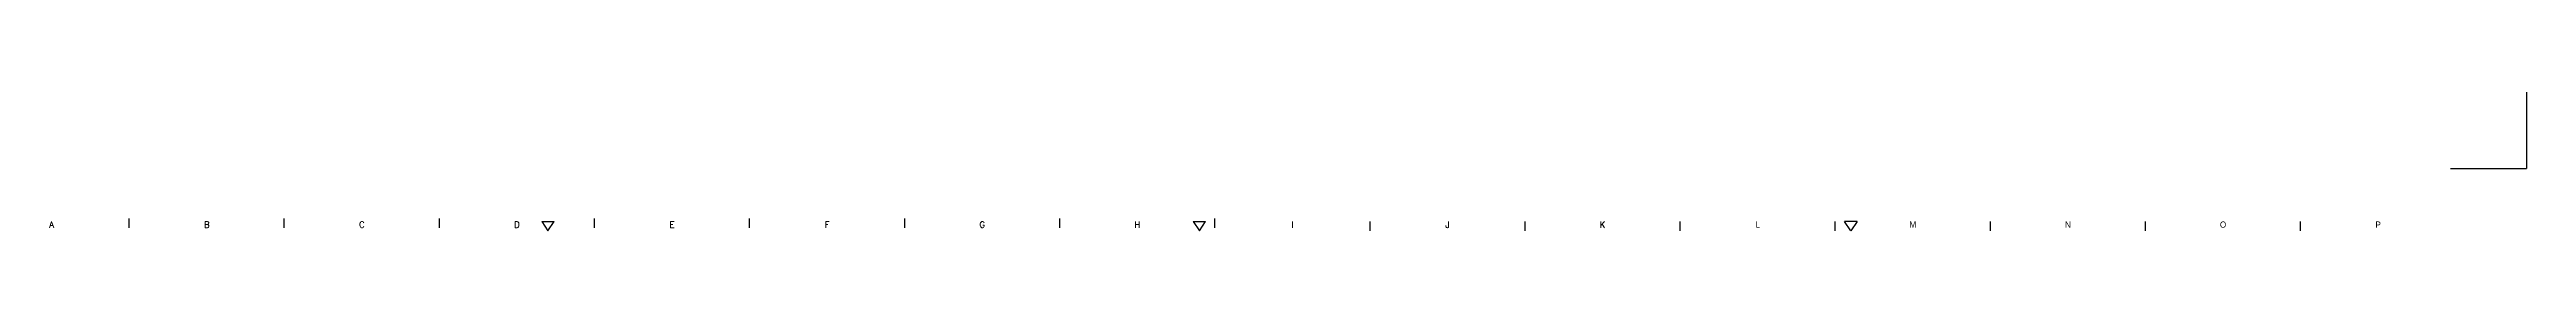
# Model space of a CAD drawing. Extents: x -425 to 6552, y -3049 to 3105.
# Drawn here: x 2337 to 3136, y -2011 to -1966 of the extents above; entities that cross this region are included whole.
import ezdxf
from ezdxf.enums import TextEntityAlignment as Align

# ---------------------------------------------------------------- set-up
doc = ezdxf.new("R2010")
doc.units = 0
doc.layers.get('0').update_dxf_attribs({"linetype": 'CONTINUOUS'})
doc.styles.add('SIM', font='simplex')
doc.styles.get("Standard").update_dxf_attribs({"font": 'gulim.ttc', "width": 0.8, "height": 2})

msp = doc.modelspace()

# ---------------------------------------------------------------- texts
at = {"style": 'SIM'}
for s, p in [('A', (2338.04, -2009.65)), ('B', (2388.04, -2009.65)), ('C', (2438.04, -2009.65)), ('D', (2488.04, -2009.65)), ('E', (2538.04, -2009.65)), ('F', (2588.04, -2009.65)), ('G', (2638.04, -2009.65)), ('H', (2688.04, -2009.65)), ('I', (2738.04, -2009.65)), ('J', (2788.04, -2009.65)), ('K', (2838.04, -2009.65))]:
    msp.add_text(s, height=2, dxfattribs=at).set_placement(p, align=Align.CENTER)
for s, p in [('L', (2888.04, -2008.65)), ('M', (2938.04, -2008.65)), ('N', (2988.04, -2008.65)), ('O', (3038.04, -2008.65)), ('P', (3088.04, -2008.65))]:
    msp.add_text(s, height=2).set_placement(p, align=Align.MIDDLE)

# ---------------------------------------------------------------- linework, layer by layer
for p, q in [((3135.85, -1966.11), (3135.85, -1990.65)), ((3111.31, -1990.65), (3135.85, -1990.65)), ((2363.04, -2009.65), (2363.04, -2006.65)), ((2413.04, -2009.65), (2413.04, -2006.65)), ((2463.04, -2009.65), (2463.04, -2006.65)), ((2496.04, -2007.65), (2500.04, -2007.65)), ((2496.04, -2007.65), (2498.04, -2010.65)), ((2498.04, -2010.65), (2500.04, -2007.65)), ((2513.04, -2009.65), (2513.04, -2006.65)), ((2563.04, -2009.65), (2563.04, -2006.65)), ((2613.04, -2009.65), (2613.04, -2006.65)), ((2663.04, -2009.65), (2663.04, -2006.65)), ((2706.04, -2007.65), (2708.04, -2010.65)), ((2706.04, -2007.65), (2710.04, -2007.65)), ((2708.04, -2010.65), (2710.04, -2007.65)), ((2713.04, -2009.65), (2713.04, -2006.65)), ((2763.04, -2010.65), (2763.04, -2007.65)), ((2813.04, -2010.65), (2813.04, -2007.65)), ((2863.04, -2010.65), (2863.04, -2007.65)), ((2913.04, -2010.65), (2913.04, -2007.65)), ((2918.04, -2010.65), (2916.04, -2007.65)), ((2920.04, -2007.65), (2916.04, -2007.65)), ((2920.04, -2007.65), (2918.04, -2010.65)), ((2963.04, -2010.65), (2963.04, -2007.65)), ((3013.04, -2010.65), (3013.04, -2007.65)), ((3063.04, -2010.65), (3063.04, -2007.65))]:
    msp.add_line(p, q)

msp.set_redraw_order([(e.dxf.handle, doc.entitydb.next_handle()) for e in msp.query("TEXT MTEXT ATTDEF DIMENSION ARC_DIMENSION")])  # texts and dimensions are drawn at this point

doc.saveas('drawing.dxf')
